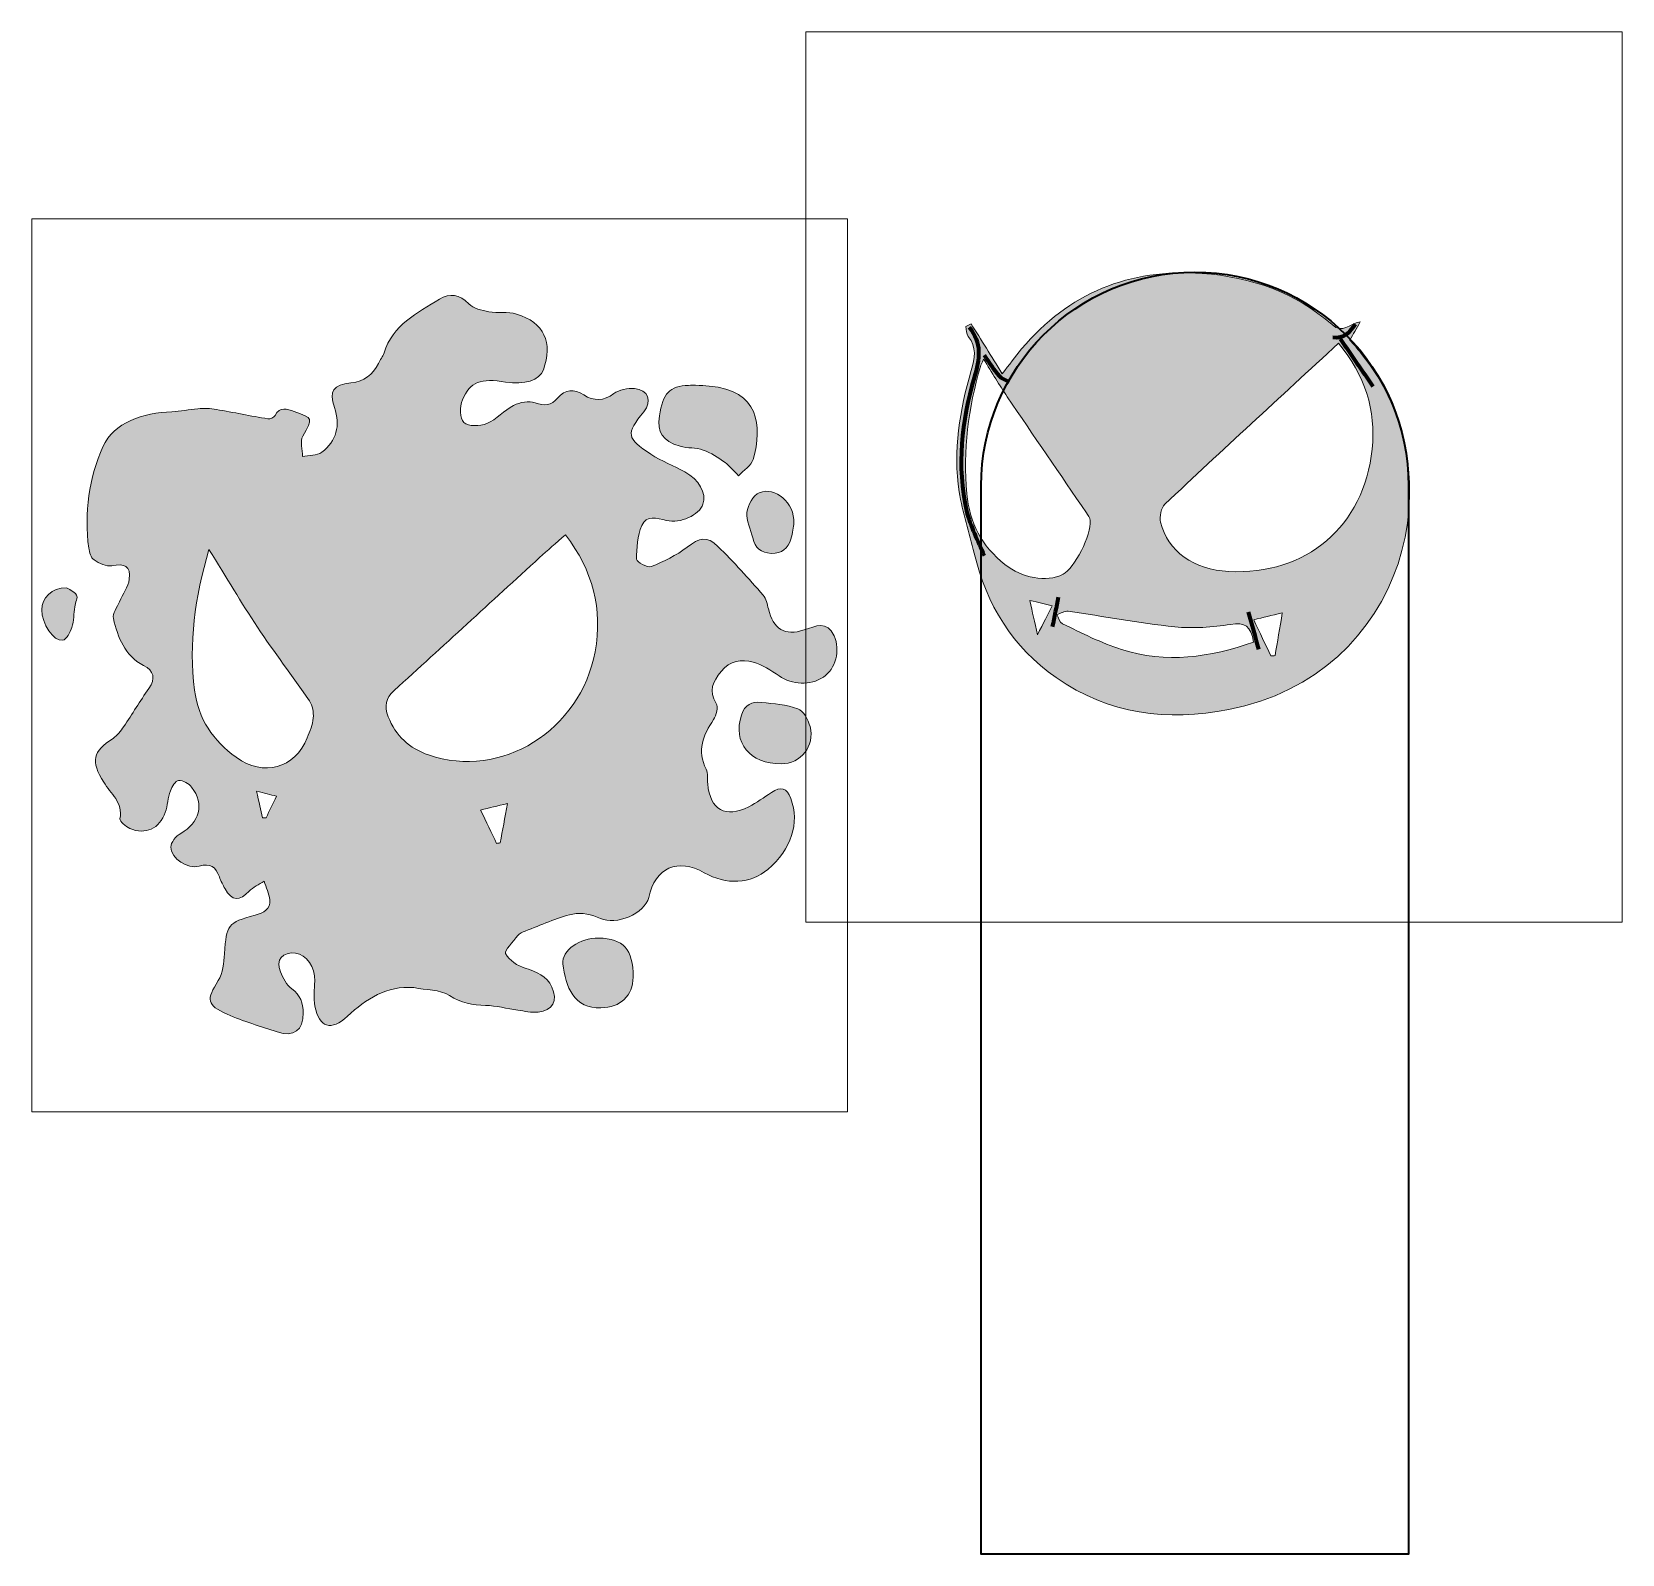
# Model space of a CAD drawing. Header units: inches. Extents: x -3.94 to 3.5, y -6.25 to 0.88.
import ezdxf

# ---------------------------------------------------------------- set-up
doc = ezdxf.new("R2010")
doc.units = ezdxf.units.IN
doc.header["$MEASUREMENT"] = 0
doc.layers.add('Layer 1', color=7, linetype='Continuous')

msp = doc.modelspace()

# ---------------------------------------------------------------- hatches: boundary and pattern name
at = {"layer": 'Layer 1', "true_color": 0xffffff}
h = msp.add_hatch(color=7, dxfattribs=at)
edge = h.paths.add_edge_path()
edge.add_spline(control_points=[(0.4533, -0.4913), (0.5006, -0.567), (0.5479, -0.6427), (0.5993, -0.7251), (0.6314, -0.6838), (0.6593, -0.6455), (0.6897, -0.6094), (0.9108, -0.3465), (1.1924, -0.2323), (1.5353, -0.256), (1.7646, -0.2719), (1.9696, -0.3454), (2.1421, -0.4953), (2.1946, -0.5409), (2.2187, -0.4903), (2.2739, -0.4826), (2.2549, -0.5164), (2.2423, -0.5389), (2.2262, -0.5675), (2.2413, -0.5853), (2.2605, -0.6073), (2.2789, -0.6299), (2.7365, -1.1925), (2.487, -2.1366), (1.6588, -2.2969), (1.3717, -2.3525), (1.0978, -2.3199), (0.8513, -2.1477), (0.6463, -2.0045), (0.5255, -1.8058), (0.4679, -1.5653), (0.4449, -1.4693), (0.4135, -1.3748), (0.3979, -1.2776), (0.367, -1.0848), (0.4012, -0.8957), (0.4535, -0.7105), (0.4699, -0.6522), (0.4817, -0.6015), (0.4395, -0.5503), (0.4303, -0.5392), (0.4316, -0.5196), (0.428, -0.5039), (0.4365, -0.4997), (0.4449, -0.4955), (0.4533, -0.4913)], knot_values=[0, 0, 0, 0, 1, 1, 1, 2, 2, 2, 3, 3, 3, 4, 4, 4, 5, 5, 5, 6, 6, 6, 7, 7, 7, 8, 8, 8, 9, 9, 9, 10, 10, 10, 11, 11, 11, 12, 12, 12, 13, 13, 13, 14, 14, 14, 15, 15, 15, 15], degree=3, periodic=1)
edge = h.paths.add_edge_path()
edge.add_spline(control_points=[(2.1726, -0.5824), (1.8981, -0.8358), (1.6278, -1.0841), (1.3602, -1.3354), (1.3421, -1.3524), (1.334, -1.3945), (1.3402, -1.4203), (1.3723, -1.5554), (1.4966, -1.6426), (1.6587, -1.6508), (2.0218, -1.6692), (2.2929, -1.4399), (2.3298, -1.0778), (2.3484, -0.8957), (2.2971, -0.7324), (2.1726, -0.5824)], knot_values=[0, 0, 0, 0, 1, 1, 1, 2, 2, 2, 3, 3, 3, 4, 4, 4, 5, 5, 5, 5], degree=3, periodic=1)
edge = h.paths.add_edge_path()
edge.add_spline(control_points=[(0.5112, -0.6565), (0.5032, -0.676), (0.4993, -0.6834), (0.4971, -0.6912), (0.4403, -0.8859), (0.4151, -1.0843), (0.4335, -1.2867), (0.4457, -1.4213), (0.5027, -1.5328), (0.6117, -1.6181), (0.6923, -1.6812), (0.8035, -1.7039), (0.8838, -1.664), (0.9365, -1.6377), (1.0174, -1.4791), (1.0104, -1.4121), (1.0091, -1.3997), (1.0004, -1.3873), (0.9929, -1.3764), (0.8696, -1.1953), (0.7455, -1.0148), (0.6227, -0.8334), (0.5858, -0.7789), (0.5523, -0.7219), (0.5112, -0.6565)], knot_values=[0, 0, 0, 0, 1, 1, 1, 2, 2, 2, 3, 3, 3, 4, 4, 4, 5, 5, 5, 6, 6, 6, 7, 7, 7, 8, 8, 8, 8], degree=3, periodic=1)
edge = h.paths.add_edge_path()
edge.add_spline(control_points=[(1.7743, -1.9809), (1.7636, -1.9047), (1.7334, -1.8879), (1.6678, -1.8983), (1.5819, -1.912), (1.4921, -1.9186), (1.406, -1.9095), (1.239, -1.8919), (1.0735, -1.8606), (0.907, -1.8371), (0.8907, -1.8348), (0.8723, -1.8472), (0.8549, -1.8528), (0.8632, -1.8674), (0.8679, -1.8896), (0.8804, -1.8955), (0.9717, -1.9381), (1.0618, -1.9861), (1.1574, -2.0161), (1.3654, -2.0816), (1.5706, -2.0541), (1.7743, -1.9809)], knot_values=[0, 0, 0, 0, 1, 1, 1, 2, 2, 2, 3, 3, 3, 4, 4, 4, 5, 5, 5, 6, 6, 6, 7, 7, 7, 7], degree=3, periodic=1)
edge = h.paths.add_edge_path()
edge.add_spline(control_points=[(1.8563, -2.0463), (1.8629, -2.0458), (1.8695, -2.0452), (1.876, -2.0447), (1.8867, -1.9807), (1.8975, -1.9167), (1.9096, -1.8443), (1.8581, -1.8567), (1.8208, -1.8657), (1.7757, -1.8765), (1.8045, -1.9371), (1.8304, -1.9917), (1.8563, -2.0463)], knot_values=[0, 0, 0, 0, 1, 1, 1, 2, 2, 2, 3, 3, 3, 4, 4, 4, 4], degree=3, periodic=1)
edge = h.paths.add_edge_path()
edge.add_spline(control_points=[(0.7283, -1.7865), (0.7406, -1.8426), (0.7499, -1.8851), (0.7635, -1.9474), (0.7928, -1.8907), (0.812, -1.8533), (0.8334, -1.8119), (0.7981, -1.8034), (0.7698, -1.7965), (0.7283, -1.7865)], knot_values=[0, 0, 0, 0, 1, 1, 1, 2, 2, 2, 3, 3, 3, 3], degree=3, periodic=1)
h = msp.add_hatch(color=7, dxfattribs=at)
edge = h.paths.add_edge_path()
edge.add_spline(control_points=[(-2.1536, -3.5984), (-2.2829, -3.5884), (-2.3773, -3.6515), (-2.465, -3.7325), (-2.5413, -3.803), (-2.5974, -3.7865), (-2.6172, -3.6846), (-2.6246, -3.6469), (-2.6186, -3.6066), (-2.6179, -3.5674), (-2.6166, -3.5012), (-2.6555, -3.4443), (-2.7077, -3.4371), (-2.768, -3.4289), (-2.8018, -3.4687), (-2.7782, -3.5249), (-2.766, -3.5538), (-2.7494, -3.5862), (-2.7251, -3.6037), (-2.6837, -3.6336), (-2.6728, -3.6715), (-2.6721, -3.7171), (-2.6709, -3.7979), (-2.7165, -3.8314), (-2.7934, -3.8054), (-2.8718, -3.779), (-2.9523, -3.7568), (-3.0274, -3.723), (-3.1255, -3.6788), (-3.1253, -3.6546), (-3.0696, -3.5656), (-3.048, -3.531), (-3.0438, -3.4827), (-3.0406, -3.4399), (-3.0302, -3.3024), (-3.0275, -3.2955), (-2.897, -3.2587), (-2.8581, -3.2477), (-2.8236, -3.2335), (-2.8282, -3.1871), (-2.8312, -3.1575), (-2.846, -3.129), (-2.8554, -3.1), (-2.879, -3.1156), (-2.9069, -3.1273), (-2.9253, -3.1477), (-2.9686, -3.1955), (-3.0065, -3.1937), (-3.0374, -3.1365), (-3.0473, -3.1182), (-3.0571, -3.0996), (-3.0641, -3.08), (-3.0807, -3.0335), (-3.1067, -3.0148), (-3.1593, -3.0299), (-3.2133, -3.0454), (-3.2899, -2.9944), (-3.2915, -2.9404), (-3.2922, -2.9191), (-3.2665, -2.8887), (-3.2449, -2.8765), (-3.1565, -2.8269), (-3.1325, -2.7404), (-3.1939, -2.6602), (-3.2071, -2.6431), (-3.235, -2.6278), (-3.2552, -2.6288), (-3.2691, -2.6295), (-3.2864, -2.6582), (-3.2933, -2.6775), (-3.3048, -2.7099), (-3.3064, -2.7457), (-3.3174, -2.7783), (-3.3427, -2.8537), (-3.4114, -2.8851), (-3.4829, -2.8532), (-3.5022, -2.8446), (-3.5318, -2.8202), (-3.5294, -2.8085), (-3.5141, -2.7315), (-3.5729, -2.6899), (-3.6054, -2.6371), (-3.6667, -2.5374), (-3.6581, -2.4939), (-3.5617, -2.4318), (-3.5415, -2.4188), (-3.5255, -2.3972), (-3.5116, -2.3768), (-3.4717, -2.3182), (-3.4358, -2.2569), (-3.3948, -2.1991), (-3.3609, -2.1515), (-3.371, -2.115), (-3.4186, -2.0907), (-3.5093, -2.0444), (-3.538, -1.9586), (-3.5602, -1.871), (-3.5659, -1.8485), (-3.5429, -1.8182), (-3.5316, -1.7921), (-3.5164, -1.7568), (-3.4908, -1.7235), (-3.4858, -1.6871), (-3.4774, -1.6266), (-3.5079, -1.6117), (-3.5679, -1.6238), (-3.5932, -1.6288), (-3.6268, -1.6121), (-3.6508, -1.5963), (-3.6651, -1.5868), (-3.6729, -1.5607), (-3.6755, -1.5409), (-3.6971, -1.3771), (-3.674, -1.2109), (-3.6094, -1.0674), (-3.5577, -0.9523), (-3.4213, -0.9079), (-3.2869, -0.9034), (-3.2462, -0.902), (-3.2059, -0.8918), (-3.1652, -0.889), (-3.1364, -0.887), (-3.1067, -0.8877), (-3.0783, -0.8925), (-2.9976, -0.9061), (-2.9175, -0.9231), (-2.8368, -0.9365), (-2.8265, -0.9382), (-2.8083, -0.9298), (-2.8037, -0.9209), (-2.7806, -0.8765), (-2.7488, -0.8904), (-2.7147, -0.9024), (-2.6234, -0.9344), (-2.6266, -0.9321), (-2.6741, -1.0176), (-2.6877, -1.042), (-2.6757, -1.0806), (-2.6754, -1.1127), (-2.645, -1.1066), (-2.608, -1.1095), (-2.5855, -1.0928), (-2.5147, -1.0401), (-2.4975, -0.9688), (-2.5261, -0.8832), (-2.5516, -0.8069), (-2.5315, -0.7759), (-2.449, -0.7678), (-2.3858, -0.7616), (-2.3472, -0.7299), (-2.3201, -0.677), (-2.3117, -0.6605), (-2.2992, -0.6455), (-2.2938, -0.6282), (-2.2531, -0.4968), (-2.1388, -0.4409), (-2.0344, -0.3763), (-1.9865, -0.3466), (-1.941, -0.3545), (-1.8972, -0.3979), (-1.8751, -0.4199), (-1.8362, -0.4291), (-1.8033, -0.4351), (-1.7609, -0.4429), (-1.7144, -0.4334), (-1.6741, -0.4458), (-1.5451, -0.4855), (-1.5019, -0.5803), (-1.5482, -0.7071), (-1.5661, -0.756), (-1.6372, -0.7789), (-1.7248, -0.7641), (-1.8387, -0.7449), (-1.8924, -0.763), (-1.9271, -0.8478), (-1.9398, -0.8786), (-1.9395, -0.9353), (-1.9202, -0.9531), (-1.8993, -0.9724), (-1.8443, -0.9717), (-1.813, -0.9586), (-1.7674, -0.9395), (-1.7323, -0.8962), (-1.6875, -0.8736), (-1.6585, -0.8589), (-1.6155, -0.8504), (-1.587, -0.8611), (-1.5424, -0.8777), (-1.5105, -0.8735), (-1.4821, -0.8395), (-1.4449, -0.795), (-1.4046, -0.7967), (-1.3593, -0.8246), (-1.3111, -0.8543), (-1.267, -0.8536), (-1.2183, -0.8179), (-1.1934, -0.7996), (-1.1537, -0.7919), (-1.1219, -0.7944), (-1.0578, -0.7993), (-1.0383, -0.8541), (-1.0782, -0.9034), (-1.1621, -1.0073), (-1.1605, -1.0266), (-1.0453, -1.1019), (-0.9953, -1.1345), (-0.9384, -1.1565), (-0.8855, -1.1849), (-0.8194, -1.2203), (-0.7842, -1.285), (-0.8016, -1.3359), (-0.8187, -1.3864), (-0.9066, -1.4279), (-0.9722, -1.4119), (-1.0169, -1.401), (-1.0669, -1.3851), (-1.0878, -1.4362), (-1.1076, -1.4844), (-1.112, -1.5409), (-1.112, -1.5938), (-1.112, -1.6061), (-1.0606, -1.6344), (-1.0436, -1.6278), (-0.9848, -1.6048), (-0.9261, -1.5756), (-0.8759, -1.5375), (-0.817, -1.4928), (-0.7839, -1.4823), (-0.7313, -1.5337), (-0.657, -1.6061), (-0.5879, -1.6839), (-0.5192, -1.7618), (-0.5051, -1.7778), (-0.5005, -1.8035), (-0.4952, -1.8257), (-0.4725, -1.9199), (-0.4197, -1.9542), (-0.3276, -1.9245), (-0.2728, -1.9068), (-0.221, -1.8777), (-0.1876, -1.9521), (-0.1573, -2.0198), (-0.1809, -2.1077), (-0.2377, -2.1452), (-0.3002, -2.1864), (-0.3829, -2.1816), (-0.4453, -2.1389), (-0.483, -2.1132), (-0.5237, -2.0877), (-0.5669, -2.0753), (-0.6217, -2.0596), (-0.6742, -2.0671), (-0.7163, -2.119), (-0.7552, -2.167), (-0.776, -2.2084), (-0.7393, -2.2683), (-0.729, -2.2851), (-0.7382, -2.3236), (-0.7515, -2.3433), (-0.801, -2.4167), (-0.83, -2.4893), (-0.786, -2.5766), (-0.7763, -2.5956), (-0.7809, -2.6219), (-0.779, -2.6449), (-0.769, -2.7658), (-0.6952, -2.8075), (-0.5868, -2.7515), (-0.55, -2.7325), (-0.5153, -2.7088), (-0.4812, -2.685), (-0.4374, -2.6543), (-0.4089, -2.6645), (-0.3906, -2.7131), (-0.3478, -2.8273), (-0.3876, -2.9514), (-0.4974, -3.0451), (-0.5768, -3.1129), (-0.6935, -3.1191), (-0.7951, -3.0609), (-0.919, -2.99), (-1.0253, -3.0369), (-1.0551, -3.1758), (-1.0715, -3.2525), (-1.2096, -3.3082), (-1.2808, -3.2748), (-1.3196, -3.2566), (-1.3708, -3.2449), (-1.411, -3.2541), (-1.487, -3.2714), (-1.5593, -3.3055), (-1.6328, -3.3335), (-1.6455, -3.3383), (-1.6597, -3.3449), (-1.6678, -3.3551), (-1.6899, -3.3827), (-1.7323, -3.4252), (-1.7247, -3.4392), (-1.708, -3.4701), (-1.6686, -3.4968), (-1.633, -3.5078), (-1.5796, -3.5243), (-1.533, -3.542), (-1.5082, -3.596), (-1.4796, -3.6581), (-1.5048, -3.7076), (-1.5729, -3.7132), (-1.6042, -3.7158), (-1.6366, -3.7083), (-1.6682, -3.7038), (-1.7184, -3.6966), (-1.7683, -3.6829), (-1.8186, -3.6817), (-1.88, -3.6803), (-1.9324, -3.6699), (-1.9875, -3.6353), (-2.0328, -3.6069), (-2.0975, -3.6095), (-2.1536, -3.5984)], knot_values=[0, 0, 0, 0, 1, 1, 1, 2, 2, 2, 3, 3, 3, 4, 4, 4, 5, 5, 5, 6, 6, 6, 7, 7, 7, 8, 8, 8, 9, 9, 9, 10, 10, 10, 11, 11, 11, 12, 12, 12, 13, 13, 13, 14, 14, 14, 15, 15, 15, 16, 16, 16, 17, 17, 17, 18, 18, 18, 19, 19, 19, 20, 20, 20, 21, 21, 21, 22, 22, 22, 23, 23, 23, 24, 24, 24, 25, 25, 25, 26, 26, 26, 27, 27, 27, 28, 28, 28, 29, 29, 29, 30, 30, 30, 31, 31, 31, 32, 32, 32, 33, 33, 33, 34, 34, 34, 35, 35, 35, 36, 36, 36, 37, 37, 37, 38, 38, 38, 39, 39, 39, 40, 40, 40, 41, 41, 41, 42, 42, 42, 43, 43, 43, 44, 44, 44, 45, 45, 45, 46, 46, 46, 47, 47, 47, 48, 48, 48, 49, 49, 49, 50, 50, 50, 51, 51, 51, 52, 52, 52, 53, 53, 53, 54, 54, 54, 55, 55, 55, 56, 56, 56, 57, 57, 57, 58, 58, 58, 59, 59, 59, 60, 60, 60, 61, 61, 61, 62, 62, 62, 63, 63, 63, 64, 64, 64, 65, 65, 65, 66, 66, 66, 67, 67, 67, 68, 68, 68, 69, 69, 69, 70, 70, 70, 71, 71, 71, 72, 72, 72, 73, 73, 73, 74, 74, 74, 75, 75, 75, 76, 76, 76, 77, 77, 77, 78, 78, 78, 79, 79, 79, 80, 80, 80, 81, 81, 81, 82, 82, 82, 83, 83, 83, 84, 84, 84, 85, 85, 85, 86, 86, 86, 87, 87, 87, 88, 88, 88, 89, 89, 89, 90, 90, 90, 91, 91, 91, 92, 92, 92, 93, 93, 93, 94, 94, 94, 95, 95, 95, 96, 96, 96, 97, 97, 97, 98, 98, 98, 99, 99, 99, 100, 100, 100, 101, 101, 101, 102, 102, 102, 103, 103, 103, 104, 104, 104, 105, 105, 105, 106, 106, 106, 106], degree=3, periodic=1)
edge = h.paths.add_edge_path()
edge.add_spline(control_points=[(-1.4449, -1.4785), (-1.4901, -1.5185), (-1.5285, -1.5515), (-1.5658, -1.5856), (-1.7927, -1.793), (-2.0188, -2.0013), (-2.2466, -2.2076), (-2.2873, -2.2445), (-2.2929, -2.2808), (-2.274, -2.3303), (-2.2393, -2.4214), (-2.1752, -2.4785), (-2.0849, -2.5096), (-1.7461, -2.6262), (-1.3745, -2.3951), (-1.3062, -2.0269), (-1.269, -1.8262), (-1.3164, -1.6483), (-1.4449, -1.4785)], knot_values=[0, 0, 0, 0, 1, 1, 1, 2, 2, 2, 3, 3, 3, 4, 4, 4, 5, 5, 5, 6, 6, 6, 6], degree=3, periodic=1)
edge = h.paths.add_edge_path()
edge.add_spline(control_points=[(-3.113, -1.5472), (-3.1781, -1.7749), (-3.2093, -1.987), (-3.1806, -2.2062), (-3.1628, -2.3415), (-3.093, -2.4421), (-2.9855, -2.5205), (-2.8581, -2.6134), (-2.7117, -2.5735), (-2.6529, -2.4288), (-2.6407, -2.399), (-2.6274, -2.3679), (-2.6248, -2.3365), (-2.6227, -2.3103), (-2.6284, -2.2781), (-2.6429, -2.2568), (-2.7222, -2.1402), (-2.8081, -2.0281), (-2.8862, -1.9109), (-2.9618, -1.7976), (-3.0307, -1.6798), (-3.113, -1.5472)], knot_values=[0, 0, 0, 0, 1, 1, 1, 2, 2, 2, 3, 3, 3, 4, 4, 4, 5, 5, 5, 6, 6, 6, 7, 7, 7, 7], degree=3, periodic=1)
edge = h.paths.add_edge_path()
edge.add_spline(control_points=[(-1.8422, -2.7674), (-1.8149, -2.8241), (-1.7909, -2.8738), (-1.767, -2.9235), (-1.7613, -2.9228), (-1.7557, -2.9221), (-1.75, -2.9214), (-1.7394, -2.8634), (-1.7289, -2.8054), (-1.7163, -2.7363), (-1.7645, -2.7482), (-1.7988, -2.7567), (-1.8422, -2.7674)], knot_values=[0, 0, 0, 0, 1, 1, 1, 2, 2, 2, 3, 3, 3, 4, 4, 4, 4], degree=3, periodic=1)
edge = h.paths.add_edge_path()
edge.add_spline(control_points=[(-2.8909, -2.6789), (-2.879, -2.7302), (-2.8705, -2.7671), (-2.862, -2.8039), (-2.8565, -2.8036), (-2.851, -2.8033), (-2.8455, -2.803), (-2.8299, -2.7709), (-2.8144, -2.7388), (-2.7968, -2.7026), (-2.8284, -2.6946), (-2.8523, -2.6886), (-2.8909, -2.6789)], knot_values=[0, 0, 0, 0, 1, 1, 1, 2, 2, 2, 3, 3, 3, 4, 4, 4, 4], degree=3, periodic=1)
h = msp.add_hatch(color=7, dxfattribs=at)
edge = h.paths.add_edge_path()
edge.add_spline(control_points=[(-0.8198, -0.7796), (-0.8134, -0.7801), (-0.7926, -0.7815), (-0.7719, -0.7833), (-0.5396, -0.8026), (-0.5223, -0.9685), (-0.5663, -1.1259), (-0.5746, -1.1556), (-0.6119, -1.1772), (-0.6358, -1.2025), (-0.6564, -1.1816), (-0.6748, -1.1576), (-0.6982, -1.1407), (-0.73, -1.1179), (-0.7638, -1.0955), (-0.8002, -1.0824), (-0.8341, -1.0702), (-0.8738, -1.0748), (-0.9087, -1.0644), (-0.9922, -1.0395), (-1.0168, -1.0001), (-1.0049, -0.9223), (-0.9886, -0.8165), (-0.9572, -0.7835), (-0.8689, -0.7797), (-0.8573, -0.7792), (-0.8458, -0.7796), (-0.8198, -0.7796)], knot_values=[0, 0, 0, 0, 1, 1, 1, 2, 2, 2, 3, 3, 3, 4, 4, 4, 5, 5, 5, 6, 6, 6, 7, 7, 7, 8, 8, 8, 9, 9, 9, 9], degree=3, periodic=1)
h = msp.add_hatch(color=7, dxfattribs=at)
edge = h.paths.add_edge_path()
edge.add_spline(control_points=[(-0.3754, -1.4245), (-0.3783, -1.4404), (-0.3805, -1.4707), (-0.3897, -1.4988), (-0.4037, -1.5416), (-0.4318, -1.5684), (-0.4817, -1.5659), (-0.5297, -1.5635), (-0.5583, -1.5419), (-0.5683, -1.4938), (-0.5768, -1.4535), (-0.5999, -1.4126), (-0.5956, -1.3742), (-0.5918, -1.3408), (-0.5658, -1.2937), (-0.5376, -1.2822), (-0.4632, -1.2518), (-0.3727, -1.3288), (-0.3754, -1.4245)], knot_values=[0, 0, 0, 0, 1, 1, 1, 2, 2, 2, 3, 3, 3, 4, 4, 4, 5, 5, 5, 6, 6, 6, 6], degree=3, periodic=1)
h = msp.add_hatch(color=7, dxfattribs=at)
edge = h.paths.add_edge_path()
edge.add_spline(control_points=[(-3.7801, -1.7268), (-3.7707, -1.7331), (-3.7452, -1.7426), (-3.7326, -1.7611), (-3.7251, -1.7722), (-3.7383, -1.797), (-3.741, -1.8158), (-3.7456, -1.8481), (-3.7449, -1.8819), (-3.7547, -1.9124), (-3.7622, -1.9355), (-3.78, -1.9696), (-3.7976, -1.9725), (-3.8405, -1.9795), (-3.8952, -1.8942), (-3.8952, -1.8308), (-3.8952, -1.7748), (-3.8496, -1.7274), (-3.7801, -1.7268)], knot_values=[0, 0, 0, 0, 1, 1, 1, 2, 2, 2, 3, 3, 3, 4, 4, 4, 5, 5, 5, 6, 6, 6, 6], degree=3, periodic=1)
h = msp.add_hatch(color=7, dxfattribs=at)
edge = h.paths.add_edge_path()
edge.add_spline(control_points=[(-0.4351, -2.5511), (-0.5828, -2.5518), (-0.6636, -2.451), (-0.6215, -2.3236), (-0.605, -2.2737), (-0.574, -2.2577), (-0.5276, -2.2636), (-0.4703, -2.2708), (-0.4105, -2.2734), (-0.3577, -2.2934), (-0.3312, -2.3034), (-0.3081, -2.3452), (-0.3, -2.3769), (-0.2765, -2.4682), (-0.3438, -2.5507), (-0.4351, -2.5511)], knot_values=[0, 0, 0, 0, 1, 1, 1, 2, 2, 2, 3, 3, 3, 4, 4, 4, 5, 5, 5, 5], degree=3, periodic=1)
h = msp.add_hatch(color=7, dxfattribs=at)
edge = h.paths.add_edge_path()
edge.add_spline(control_points=[(-1.2791, -3.6922), (-1.403, -3.6998), (-1.4456, -3.593), (-1.4565, -3.4873), (-1.4631, -3.4233), (-1.3771, -3.3648), (-1.2898, -3.3662), (-1.1732, -3.368), (-1.1277, -3.4194), (-1.1282, -3.5489), (-1.1285, -3.6362), (-1.1876, -3.6924), (-1.2791, -3.6922)], knot_values=[0, 0, 0, 0, 1, 1, 1, 2, 2, 2, 3, 3, 3, 4, 4, 4, 4], degree=3, periodic=1)

# ---------------------------------------------------------------- linework, layer by layer
at = {"layer": 'Layer 1', "lineweight": 0}
for points, knots in [([(-0.3194, -3.2917), (-0.3194, -1.9028), (-0.3194, -0.5139), (-0.3194, 0.875), (0.9537, 0.875), (2.2268, 0.875), (3.5, 0.875), (3.5, -0.5139), (3.5, -1.9028), (3.5, -3.2917), (2.2268, -3.2917), (0.9537, -3.2917), (-0.3194, -3.2917)], [0, 0, 0, 0, 1, 1, 1, 2, 2, 2, 3, 3, 3, 4, 4, 4, 4]), ([(-0.125, -4.1793), (-1.3963, -4.1793), (-2.6689, -4.1793), (-3.9419, -4.1793), (-3.9419, -2.7866), (-3.9419, -1.394), (-3.9419, 0), (-2.6706, 0), (-1.3989, 0), (-0.125, 0), (-0.125, -1.3922), (-0.125, -2.7857), (-0.125, -4.1793)], [0, 0, 0, 0, 1, 1, 1, 2, 2, 2, 3, 3, 3, 4, 4, 4, 4]), ([(0.4533, -0.4913), (0.4449, -0.4955), (0.4365, -0.4997), (0.428, -0.5039), (0.4316, -0.5196), (0.4303, -0.5392), (0.4395, -0.5503), (0.4817, -0.6015), (0.4699, -0.6522), (0.4535, -0.7105), (0.4012, -0.8957), (0.367, -1.0848), (0.3979, -1.2776), (0.4135, -1.3748), (0.4449, -1.4693), (0.4679, -1.5653), (0.5255, -1.8058), (0.6463, -2.0045), (0.8513, -2.1477), (1.0978, -2.3199), (1.3717, -2.3525), (1.6588, -2.2969), (2.487, -2.1366), (2.7365, -1.1925), (2.2789, -0.6299), (2.2605, -0.6073), (2.2413, -0.5853), (2.2262, -0.5675), (2.2423, -0.5389), (2.2549, -0.5164), (2.2739, -0.4826), (2.2187, -0.4903), (2.1946, -0.5409), (2.1421, -0.4953), (1.9696, -0.3454), (1.7646, -0.2719), (1.5353, -0.256), (1.1924, -0.2323), (0.9108, -0.3465), (0.6897, -0.6094), (0.6593, -0.6455), (0.6314, -0.6838), (0.5993, -0.7251), (0.5479, -0.6427), (0.5006, -0.567), (0.4533, -0.4913)], [0, 0, 0, 0, 1, 1, 1, 2, 2, 2, 3, 3, 3, 4, 4, 4, 5, 5, 5, 6, 6, 6, 7, 7, 7, 8, 8, 8, 9, 9, 9, 10, 10, 10, 11, 11, 11, 12, 12, 12, 13, 13, 13, 14, 14, 14, 15, 15, 15, 15]), ([(0.4533, -0.4913), (0.5006, -0.567), (0.5479, -0.6427), (0.5993, -0.7251), (0.6314, -0.6838), (0.6593, -0.6455), (0.6897, -0.6094), (0.9108, -0.3465), (1.1924, -0.2323), (1.5353, -0.256), (1.7646, -0.2719), (1.9696, -0.3454), (2.1421, -0.4953), (2.1946, -0.5409), (2.2187, -0.4903), (2.2739, -0.4826), (2.2549, -0.5164), (2.2423, -0.5389), (2.2262, -0.5675), (2.2413, -0.5853), (2.2605, -0.6073), (2.2789, -0.6299), (2.7365, -1.1925), (2.487, -2.1366), (1.6588, -2.2969), (1.3717, -2.3525), (1.0978, -2.3199), (0.8513, -2.1477), (0.6463, -2.0045), (0.5255, -1.8058), (0.4679, -1.5653), (0.4449, -1.4693), (0.4135, -1.3748), (0.3979, -1.2776), (0.367, -1.0848), (0.4012, -0.8957), (0.4535, -0.7105), (0.4699, -0.6522), (0.4817, -0.6015), (0.4395, -0.5503), (0.4303, -0.5392), (0.4316, -0.5196), (0.428, -0.5039), (0.4365, -0.4997), (0.4449, -0.4955), (0.4533, -0.4913)], [0, 0, 0, 0, 1, 1, 1, 2, 2, 2, 3, 3, 3, 4, 4, 4, 5, 5, 5, 6, 6, 6, 7, 7, 7, 8, 8, 8, 9, 9, 9, 10, 10, 10, 11, 11, 11, 12, 12, 12, 13, 13, 13, 14, 14, 14, 15, 15, 15, 15]), ([(-2.1536, -3.5984), (-2.0975, -3.6095), (-2.0328, -3.6069), (-1.9875, -3.6353), (-1.9324, -3.6699), (-1.88, -3.6803), (-1.8186, -3.6817), (-1.7683, -3.6829), (-1.7184, -3.6966), (-1.6682, -3.7038), (-1.6366, -3.7083), (-1.6042, -3.7158), (-1.5729, -3.7132), (-1.5048, -3.7076), (-1.4796, -3.6581), (-1.5082, -3.596), (-1.533, -3.542), (-1.5796, -3.5243), (-1.633, -3.5078), (-1.6686, -3.4968), (-1.708, -3.4701), (-1.7247, -3.4392), (-1.7323, -3.4252), (-1.6899, -3.3827), (-1.6678, -3.3551), (-1.6597, -3.3449), (-1.6455, -3.3383), (-1.6328, -3.3335), (-1.5593, -3.3055), (-1.487, -3.2714), (-1.411, -3.2541), (-1.3708, -3.2449), (-1.3196, -3.2566), (-1.2808, -3.2748), (-1.2096, -3.3082), (-1.0715, -3.2525), (-1.0551, -3.1758), (-1.0253, -3.0369), (-0.919, -2.99), (-0.7951, -3.0609), (-0.6935, -3.1191), (-0.5768, -3.1129), (-0.4974, -3.0451), (-0.3876, -2.9514), (-0.3478, -2.8273), (-0.3906, -2.7131), (-0.4089, -2.6645), (-0.4374, -2.6543), (-0.4812, -2.685), (-0.5153, -2.7088), (-0.55, -2.7325), (-0.5868, -2.7515), (-0.6952, -2.8075), (-0.769, -2.7658), (-0.779, -2.6449), (-0.7809, -2.6219), (-0.7763, -2.5956), (-0.786, -2.5766), (-0.83, -2.4893), (-0.801, -2.4167), (-0.7515, -2.3433), (-0.7382, -2.3236), (-0.729, -2.2851), (-0.7393, -2.2683), (-0.776, -2.2084), (-0.7552, -2.167), (-0.7163, -2.119), (-0.6742, -2.0671), (-0.6217, -2.0596), (-0.5669, -2.0753), (-0.5237, -2.0877), (-0.483, -2.1132), (-0.4453, -2.1389), (-0.3829, -2.1816), (-0.3002, -2.1864), (-0.2377, -2.1452), (-0.1809, -2.1077), (-0.1573, -2.0198), (-0.1876, -1.9521), (-0.221, -1.8777), (-0.2728, -1.9068), (-0.3276, -1.9245), (-0.4197, -1.9542), (-0.4725, -1.9199), (-0.4952, -1.8257), (-0.5005, -1.8035), (-0.5051, -1.7778), (-0.5192, -1.7618), (-0.5879, -1.6839), (-0.657, -1.6061), (-0.7313, -1.5337), (-0.7839, -1.4823), (-0.817, -1.4928), (-0.8759, -1.5375), (-0.9261, -1.5756), (-0.9848, -1.6048), (-1.0436, -1.6278), (-1.0606, -1.6344), (-1.112, -1.6061), (-1.112, -1.5938), (-1.112, -1.5409), (-1.1076, -1.4844), (-1.0878, -1.4362), (-1.0669, -1.3851), (-1.0169, -1.401), (-0.9722, -1.4119), (-0.9066, -1.4279), (-0.8187, -1.3864), (-0.8016, -1.3359), (-0.7842, -1.285), (-0.8194, -1.2203), (-0.8855, -1.1849), (-0.9384, -1.1565), (-0.9953, -1.1345), (-1.0453, -1.1019), (-1.1605, -1.0266), (-1.1621, -1.0073), (-1.0782, -0.9034), (-1.0383, -0.8541), (-1.0578, -0.7993), (-1.1219, -0.7944), (-1.1537, -0.7919), (-1.1934, -0.7996), (-1.2183, -0.8179), (-1.267, -0.8536), (-1.3111, -0.8543), (-1.3593, -0.8246), (-1.4046, -0.7967), (-1.4449, -0.795), (-1.4821, -0.8395), (-1.5105, -0.8735), (-1.5424, -0.8777), (-1.587, -0.8611), (-1.6155, -0.8504), (-1.6585, -0.8589), (-1.6875, -0.8736), (-1.7323, -0.8962), (-1.7674, -0.9395), (-1.813, -0.9586), (-1.8443, -0.9717), (-1.8993, -0.9724), (-1.9202, -0.9531), (-1.9395, -0.9353), (-1.9398, -0.8786), (-1.9271, -0.8478), (-1.8924, -0.763), (-1.8387, -0.7449), (-1.7248, -0.7641), (-1.6372, -0.7789), (-1.5661, -0.756), (-1.5482, -0.7071), (-1.5019, -0.5803), (-1.5451, -0.4855), (-1.6741, -0.4458), (-1.7144, -0.4334), (-1.7609, -0.4429), (-1.8033, -0.4351), (-1.8362, -0.4291), (-1.8751, -0.4199), (-1.8972, -0.3979), (-1.941, -0.3545), (-1.9865, -0.3466), (-2.0344, -0.3763), (-2.1388, -0.4409), (-2.2531, -0.4968), (-2.2938, -0.6282), (-2.2992, -0.6455), (-2.3117, -0.6605), (-2.3201, -0.677), (-2.3472, -0.7299), (-2.3858, -0.7616), (-2.449, -0.7678), (-2.5315, -0.7759), (-2.5516, -0.8069), (-2.5261, -0.8832), (-2.4975, -0.9688), (-2.5147, -1.0401), (-2.5855, -1.0928), (-2.608, -1.1095), (-2.645, -1.1066), (-2.6754, -1.1127), (-2.6757, -1.0806), (-2.6877, -1.042), (-2.6741, -1.0176), (-2.6266, -0.9321), (-2.6234, -0.9344), (-2.7147, -0.9024), (-2.7488, -0.8904), (-2.7806, -0.8765), (-2.8037, -0.9209), (-2.8083, -0.9298), (-2.8265, -0.9382), (-2.8368, -0.9365), (-2.9175, -0.9231), (-2.9976, -0.9061), (-3.0783, -0.8925), (-3.1067, -0.8877), (-3.1364, -0.887), (-3.1652, -0.889), (-3.2059, -0.8918), (-3.2462, -0.902), (-3.2869, -0.9034), (-3.4213, -0.9079), (-3.5577, -0.9523), (-3.6094, -1.0674), (-3.674, -1.2109), (-3.6971, -1.3771), (-3.6755, -1.5409), (-3.6729, -1.5607), (-3.6651, -1.5868), (-3.6508, -1.5963), (-3.6268, -1.6121), (-3.5932, -1.6288), (-3.5679, -1.6238), (-3.5079, -1.6117), (-3.4774, -1.6266), (-3.4858, -1.6871), (-3.4908, -1.7235), (-3.5164, -1.7568), (-3.5316, -1.7921), (-3.5429, -1.8182), (-3.5659, -1.8485), (-3.5602, -1.871), (-3.538, -1.9586), (-3.5093, -2.0444), (-3.4186, -2.0907), (-3.371, -2.115), (-3.3609, -2.1515), (-3.3948, -2.1991), (-3.4358, -2.2569), (-3.4717, -2.3182), (-3.5116, -2.3768), (-3.5255, -2.3972), (-3.5415, -2.4188), (-3.5617, -2.4318), (-3.6581, -2.4939), (-3.6667, -2.5374), (-3.6054, -2.6371), (-3.5729, -2.6899), (-3.5141, -2.7315), (-3.5294, -2.8085), (-3.5318, -2.8202), (-3.5022, -2.8446), (-3.4829, -2.8532), (-3.4114, -2.8851), (-3.3427, -2.8537), (-3.3174, -2.7783), (-3.3064, -2.7457), (-3.3048, -2.7099), (-3.2933, -2.6775), (-3.2864, -2.6582), (-3.2691, -2.6295), (-3.2552, -2.6288), (-3.235, -2.6278), (-3.2071, -2.6431), (-3.1939, -2.6602), (-3.1325, -2.7404), (-3.1565, -2.8269), (-3.2449, -2.8765), (-3.2665, -2.8887), (-3.2922, -2.9191), (-3.2915, -2.9404), (-3.2899, -2.9944), (-3.2133, -3.0454), (-3.1593, -3.0299), (-3.1067, -3.0148), (-3.0807, -3.0335), (-3.0641, -3.08), (-3.0571, -3.0996), (-3.0473, -3.1182), (-3.0374, -3.1365), (-3.0065, -3.1937), (-2.9686, -3.1955), (-2.9253, -3.1477), (-2.9069, -3.1273), (-2.879, -3.1156), (-2.8554, -3.1), (-2.846, -3.129), (-2.8312, -3.1575), (-2.8282, -3.1871), (-2.8236, -3.2335), (-2.8581, -3.2477), (-2.897, -3.2587), (-3.0275, -3.2955), (-3.0302, -3.3024), (-3.0406, -3.4399), (-3.0438, -3.4827), (-3.048, -3.531), (-3.0696, -3.5656), (-3.1253, -3.6546), (-3.1255, -3.6788), (-3.0274, -3.723), (-2.9523, -3.7568), (-2.8718, -3.779), (-2.7934, -3.8054), (-2.7165, -3.8314), (-2.6709, -3.7979), (-2.6721, -3.7171), (-2.6728, -3.6715), (-2.6837, -3.6336), (-2.7251, -3.6037), (-2.7494, -3.5862), (-2.766, -3.5538), (-2.7782, -3.5249), (-2.8018, -3.4687), (-2.768, -3.4289), (-2.7077, -3.4371), (-2.6555, -3.4443), (-2.6166, -3.5012), (-2.6179, -3.5674), (-2.6186, -3.6066), (-2.6246, -3.6469), (-2.6172, -3.6846), (-2.5974, -3.7865), (-2.5413, -3.803), (-2.465, -3.7325), (-2.3773, -3.6515), (-2.2829, -3.5884), (-2.1536, -3.5984)], [0, 0, 0, 0, 1, 1, 1, 2, 2, 2, 3, 3, 3, 4, 4, 4, 5, 5, 5, 6, 6, 6, 7, 7, 7, 8, 8, 8, 9, 9, 9, 10, 10, 10, 11, 11, 11, 12, 12, 12, 13, 13, 13, 14, 14, 14, 15, 15, 15, 16, 16, 16, 17, 17, 17, 18, 18, 18, 19, 19, 19, 20, 20, 20, 21, 21, 21, 22, 22, 22, 23, 23, 23, 24, 24, 24, 25, 25, 25, 26, 26, 26, 27, 27, 27, 28, 28, 28, 29, 29, 29, 30, 30, 30, 31, 31, 31, 32, 32, 32, 33, 33, 33, 34, 34, 34, 35, 35, 35, 36, 36, 36, 37, 37, 37, 38, 38, 38, 39, 39, 39, 40, 40, 40, 41, 41, 41, 42, 42, 42, 43, 43, 43, 44, 44, 44, 45, 45, 45, 46, 46, 46, 47, 47, 47, 48, 48, 48, 49, 49, 49, 50, 50, 50, 51, 51, 51, 52, 52, 52, 53, 53, 53, 54, 54, 54, 55, 55, 55, 56, 56, 56, 57, 57, 57, 58, 58, 58, 59, 59, 59, 60, 60, 60, 61, 61, 61, 62, 62, 62, 63, 63, 63, 64, 64, 64, 65, 65, 65, 66, 66, 66, 67, 67, 67, 68, 68, 68, 69, 69, 69, 70, 70, 70, 71, 71, 71, 72, 72, 72, 73, 73, 73, 74, 74, 74, 75, 75, 75, 76, 76, 76, 77, 77, 77, 78, 78, 78, 79, 79, 79, 80, 80, 80, 81, 81, 81, 82, 82, 82, 83, 83, 83, 84, 84, 84, 85, 85, 85, 86, 86, 86, 87, 87, 87, 88, 88, 88, 89, 89, 89, 90, 90, 90, 91, 91, 91, 92, 92, 92, 93, 93, 93, 94, 94, 94, 95, 95, 95, 96, 96, 96, 97, 97, 97, 98, 98, 98, 99, 99, 99, 100, 100, 100, 101, 101, 101, 102, 102, 102, 103, 103, 103, 104, 104, 104, 105, 105, 105, 106, 106, 106, 106]), ([(-2.1536, -3.5984), (-2.2829, -3.5884), (-2.3773, -3.6515), (-2.465, -3.7325), (-2.5413, -3.803), (-2.5974, -3.7865), (-2.6172, -3.6846), (-2.6246, -3.6469), (-2.6186, -3.6066), (-2.6179, -3.5674), (-2.6166, -3.5012), (-2.6555, -3.4443), (-2.7077, -3.4371), (-2.768, -3.4289), (-2.8018, -3.4687), (-2.7782, -3.5249), (-2.766, -3.5538), (-2.7494, -3.5862), (-2.7251, -3.6037), (-2.6837, -3.6336), (-2.6728, -3.6715), (-2.6721, -3.7171), (-2.6709, -3.7979), (-2.7165, -3.8314), (-2.7934, -3.8054), (-2.8718, -3.779), (-2.9523, -3.7568), (-3.0274, -3.723), (-3.1255, -3.6788), (-3.1253, -3.6546), (-3.0696, -3.5656), (-3.048, -3.531), (-3.0438, -3.4827), (-3.0406, -3.4399), (-3.0302, -3.3024), (-3.0275, -3.2955), (-2.897, -3.2587), (-2.8581, -3.2477), (-2.8236, -3.2335), (-2.8282, -3.1871), (-2.8312, -3.1575), (-2.846, -3.129), (-2.8554, -3.1), (-2.879, -3.1156), (-2.9069, -3.1273), (-2.9253, -3.1477), (-2.9686, -3.1955), (-3.0065, -3.1937), (-3.0374, -3.1365), (-3.0473, -3.1182), (-3.0571, -3.0996), (-3.0641, -3.08), (-3.0807, -3.0335), (-3.1067, -3.0148), (-3.1593, -3.0299), (-3.2133, -3.0454), (-3.2899, -2.9944), (-3.2915, -2.9404), (-3.2922, -2.9191), (-3.2665, -2.8887), (-3.2449, -2.8765), (-3.1565, -2.8269), (-3.1325, -2.7404), (-3.1939, -2.6602), (-3.2071, -2.6431), (-3.235, -2.6278), (-3.2552, -2.6288), (-3.2691, -2.6295), (-3.2864, -2.6582), (-3.2933, -2.6775), (-3.3048, -2.7099), (-3.3064, -2.7457), (-3.3174, -2.7783), (-3.3427, -2.8537), (-3.4114, -2.8851), (-3.4829, -2.8532), (-3.5022, -2.8446), (-3.5318, -2.8202), (-3.5294, -2.8085), (-3.5141, -2.7315), (-3.5729, -2.6899), (-3.6054, -2.6371), (-3.6667, -2.5374), (-3.6581, -2.4939), (-3.5617, -2.4318), (-3.5415, -2.4188), (-3.5255, -2.3972), (-3.5116, -2.3768), (-3.4717, -2.3182), (-3.4358, -2.2569), (-3.3948, -2.1991), (-3.3609, -2.1515), (-3.371, -2.115), (-3.4186, -2.0907), (-3.5093, -2.0444), (-3.538, -1.9586), (-3.5602, -1.871), (-3.5659, -1.8485), (-3.5429, -1.8182), (-3.5316, -1.7921), (-3.5164, -1.7568), (-3.4908, -1.7235), (-3.4858, -1.6871), (-3.4774, -1.6266), (-3.5079, -1.6117), (-3.5679, -1.6238), (-3.5932, -1.6288), (-3.6268, -1.6121), (-3.6508, -1.5963), (-3.6651, -1.5868), (-3.6729, -1.5607), (-3.6755, -1.5409), (-3.6971, -1.3771), (-3.674, -1.2109), (-3.6094, -1.0674), (-3.5577, -0.9523), (-3.4213, -0.9079), (-3.2869, -0.9034), (-3.2462, -0.902), (-3.2059, -0.8918), (-3.1652, -0.889), (-3.1364, -0.887), (-3.1067, -0.8877), (-3.0783, -0.8925), (-2.9976, -0.9061), (-2.9175, -0.9231), (-2.8368, -0.9365), (-2.8265, -0.9382), (-2.8083, -0.9298), (-2.8037, -0.9209), (-2.7806, -0.8765), (-2.7488, -0.8904), (-2.7147, -0.9024), (-2.6234, -0.9344), (-2.6266, -0.9321), (-2.6741, -1.0176), (-2.6877, -1.042), (-2.6757, -1.0806), (-2.6754, -1.1127), (-2.645, -1.1066), (-2.608, -1.1095), (-2.5855, -1.0928), (-2.5147, -1.0401), (-2.4975, -0.9688), (-2.5261, -0.8832), (-2.5516, -0.8069), (-2.5315, -0.7759), (-2.449, -0.7678), (-2.3858, -0.7616), (-2.3472, -0.7299), (-2.3201, -0.677), (-2.3117, -0.6605), (-2.2992, -0.6455), (-2.2938, -0.6282), (-2.2531, -0.4968), (-2.1388, -0.4409), (-2.0344, -0.3763), (-1.9865, -0.3466), (-1.941, -0.3545), (-1.8972, -0.3979), (-1.8751, -0.4199), (-1.8362, -0.4291), (-1.8033, -0.4351), (-1.7609, -0.4429), (-1.7144, -0.4334), (-1.6741, -0.4458), (-1.5451, -0.4855), (-1.5019, -0.5803), (-1.5482, -0.7071), (-1.5661, -0.756), (-1.6372, -0.7789), (-1.7248, -0.7641), (-1.8387, -0.7449), (-1.8924, -0.763), (-1.9271, -0.8478), (-1.9398, -0.8786), (-1.9395, -0.9353), (-1.9202, -0.9531), (-1.8993, -0.9724), (-1.8443, -0.9717), (-1.813, -0.9586), (-1.7674, -0.9395), (-1.7323, -0.8962), (-1.6875, -0.8736), (-1.6585, -0.8589), (-1.6155, -0.8504), (-1.587, -0.8611), (-1.5424, -0.8777), (-1.5105, -0.8735), (-1.4821, -0.8395), (-1.4449, -0.795), (-1.4046, -0.7967), (-1.3593, -0.8246), (-1.3111, -0.8543), (-1.267, -0.8536), (-1.2183, -0.8179), (-1.1934, -0.7996), (-1.1537, -0.7919), (-1.1219, -0.7944), (-1.0578, -0.7993), (-1.0383, -0.8541), (-1.0782, -0.9034), (-1.1621, -1.0073), (-1.1605, -1.0266), (-1.0453, -1.1019), (-0.9953, -1.1345), (-0.9384, -1.1565), (-0.8855, -1.1849), (-0.8194, -1.2203), (-0.7842, -1.285), (-0.8016, -1.3359), (-0.8187, -1.3864), (-0.9066, -1.4279), (-0.9722, -1.4119), (-1.0169, -1.401), (-1.0669, -1.3851), (-1.0878, -1.4362), (-1.1076, -1.4844), (-1.112, -1.5409), (-1.112, -1.5938), (-1.112, -1.6061), (-1.0606, -1.6344), (-1.0436, -1.6278), (-0.9848, -1.6048), (-0.9261, -1.5756), (-0.8759, -1.5375), (-0.817, -1.4928), (-0.7839, -1.4823), (-0.7313, -1.5337), (-0.657, -1.6061), (-0.5879, -1.6839), (-0.5192, -1.7618), (-0.5051, -1.7778), (-0.5005, -1.8035), (-0.4952, -1.8257), (-0.4725, -1.9199), (-0.4197, -1.9542), (-0.3276, -1.9245), (-0.2728, -1.9068), (-0.221, -1.8777), (-0.1876, -1.9521), (-0.1573, -2.0198), (-0.1809, -2.1077), (-0.2377, -2.1452), (-0.3002, -2.1864), (-0.3829, -2.1816), (-0.4453, -2.1389), (-0.483, -2.1132), (-0.5237, -2.0877), (-0.5669, -2.0753), (-0.6217, -2.0596), (-0.6742, -2.0671), (-0.7163, -2.119), (-0.7552, -2.167), (-0.776, -2.2084), (-0.7393, -2.2683), (-0.729, -2.2851), (-0.7382, -2.3236), (-0.7515, -2.3433), (-0.801, -2.4167), (-0.83, -2.4893), (-0.786, -2.5766), (-0.7763, -2.5956), (-0.7809, -2.6219), (-0.779, -2.6449), (-0.769, -2.7658), (-0.6952, -2.8075), (-0.5868, -2.7515), (-0.55, -2.7325), (-0.5153, -2.7088), (-0.4812, -2.685), (-0.4374, -2.6543), (-0.4089, -2.6645), (-0.3906, -2.7131), (-0.3478, -2.8273), (-0.3876, -2.9514), (-0.4974, -3.0451), (-0.5768, -3.1129), (-0.6935, -3.1191), (-0.7951, -3.0609), (-0.919, -2.99), (-1.0253, -3.0369), (-1.0551, -3.1758), (-1.0715, -3.2525), (-1.2096, -3.3082), (-1.2808, -3.2748), (-1.3196, -3.2566), (-1.3708, -3.2449), (-1.411, -3.2541), (-1.487, -3.2714), (-1.5593, -3.3055), (-1.6328, -3.3335), (-1.6455, -3.3383), (-1.6597, -3.3449), (-1.6678, -3.3551), (-1.6899, -3.3827), (-1.7323, -3.4252), (-1.7247, -3.4392), (-1.708, -3.4701), (-1.6686, -3.4968), (-1.633, -3.5078), (-1.5796, -3.5243), (-1.533, -3.542), (-1.5082, -3.596), (-1.4796, -3.6581), (-1.5048, -3.7076), (-1.5729, -3.7132), (-1.6042, -3.7158), (-1.6366, -3.7083), (-1.6682, -3.7038), (-1.7184, -3.6966), (-1.7683, -3.6829), (-1.8186, -3.6817), (-1.88, -3.6803), (-1.9324, -3.6699), (-1.9875, -3.6353), (-2.0328, -3.6069), (-2.0975, -3.6095), (-2.1536, -3.5984)], [0, 0, 0, 0, 1, 1, 1, 2, 2, 2, 3, 3, 3, 4, 4, 4, 5, 5, 5, 6, 6, 6, 7, 7, 7, 8, 8, 8, 9, 9, 9, 10, 10, 10, 11, 11, 11, 12, 12, 12, 13, 13, 13, 14, 14, 14, 15, 15, 15, 16, 16, 16, 17, 17, 17, 18, 18, 18, 19, 19, 19, 20, 20, 20, 21, 21, 21, 22, 22, 22, 23, 23, 23, 24, 24, 24, 25, 25, 25, 26, 26, 26, 27, 27, 27, 28, 28, 28, 29, 29, 29, 30, 30, 30, 31, 31, 31, 32, 32, 32, 33, 33, 33, 34, 34, 34, 35, 35, 35, 36, 36, 36, 37, 37, 37, 38, 38, 38, 39, 39, 39, 40, 40, 40, 41, 41, 41, 42, 42, 42, 43, 43, 43, 44, 44, 44, 45, 45, 45, 46, 46, 46, 47, 47, 47, 48, 48, 48, 49, 49, 49, 50, 50, 50, 51, 51, 51, 52, 52, 52, 53, 53, 53, 54, 54, 54, 55, 55, 55, 56, 56, 56, 57, 57, 57, 58, 58, 58, 59, 59, 59, 60, 60, 60, 61, 61, 61, 62, 62, 62, 63, 63, 63, 64, 64, 64, 65, 65, 65, 66, 66, 66, 67, 67, 67, 68, 68, 68, 69, 69, 69, 70, 70, 70, 71, 71, 71, 72, 72, 72, 73, 73, 73, 74, 74, 74, 75, 75, 75, 76, 76, 76, 77, 77, 77, 78, 78, 78, 79, 79, 79, 80, 80, 80, 81, 81, 81, 82, 82, 82, 83, 83, 83, 84, 84, 84, 85, 85, 85, 86, 86, 86, 87, 87, 87, 88, 88, 88, 89, 89, 89, 90, 90, 90, 91, 91, 91, 92, 92, 92, 93, 93, 93, 94, 94, 94, 95, 95, 95, 96, 96, 96, 97, 97, 97, 98, 98, 98, 99, 99, 99, 100, 100, 100, 101, 101, 101, 102, 102, 102, 103, 103, 103, 104, 104, 104, 105, 105, 105, 106, 106, 106, 106]), ([(2.1726, -0.5824), (1.8981, -0.8358), (1.6278, -1.0841), (1.3602, -1.3354), (1.3421, -1.3524), (1.334, -1.3945), (1.3402, -1.4203), (1.3723, -1.5554), (1.4966, -1.6426), (1.6587, -1.6508), (2.0218, -1.6692), (2.2929, -1.4399), (2.3298, -1.0778), (2.3484, -0.8957), (2.2971, -0.7324), (2.1726, -0.5824)], [0, 0, 0, 0, 1, 1, 1, 2, 2, 2, 3, 3, 3, 4, 4, 4, 5, 5, 5, 5]), ([(2.1726, -0.5824), (2.2971, -0.7324), (2.3484, -0.8957), (2.3298, -1.0778), (2.2929, -1.4399), (2.0218, -1.6692), (1.6587, -1.6508), (1.4966, -1.6426), (1.3723, -1.5554), (1.3402, -1.4203), (1.334, -1.3945), (1.3421, -1.3524), (1.3602, -1.3354), (1.6278, -1.0841), (1.8981, -0.8358), (2.1726, -0.5824)], [0, 0, 0, 0, 1, 1, 1, 2, 2, 2, 3, 3, 3, 4, 4, 4, 5, 5, 5, 5]), ([(0.5112, -0.6565), (0.5032, -0.676), (0.4993, -0.6834), (0.4971, -0.6912), (0.4403, -0.8859), (0.4151, -1.0843), (0.4335, -1.2867), (0.4457, -1.4213), (0.5027, -1.5328), (0.6117, -1.6181), (0.6923, -1.6812), (0.8035, -1.7039), (0.8838, -1.664), (0.9365, -1.6377), (1.0174, -1.4791), (1.0104, -1.4121), (1.0091, -1.3997), (1.0004, -1.3873), (0.9929, -1.3764), (0.8696, -1.1953), (0.7455, -1.0148), (0.6227, -0.8334), (0.5858, -0.7789), (0.5523, -0.7219), (0.5112, -0.6565)], [0, 0, 0, 0, 1, 1, 1, 2, 2, 2, 3, 3, 3, 4, 4, 4, 5, 5, 5, 6, 6, 6, 7, 7, 7, 8, 8, 8, 8]), ([(0.5112, -0.6565), (0.5523, -0.7219), (0.5858, -0.7789), (0.6227, -0.8334), (0.7455, -1.0148), (0.8696, -1.1953), (0.9929, -1.3764), (1.0004, -1.3873), (1.0091, -1.3997), (1.0104, -1.4121), (1.0174, -1.4791), (0.9365, -1.6377), (0.8838, -1.664), (0.8035, -1.7039), (0.6923, -1.6812), (0.6117, -1.6181), (0.5027, -1.5328), (0.4457, -1.4213), (0.4335, -1.2867), (0.4151, -1.0843), (0.4403, -0.8859), (0.4971, -0.6912), (0.4993, -0.6834), (0.5032, -0.676), (0.5112, -0.6565)], [0, 0, 0, 0, 1, 1, 1, 2, 2, 2, 3, 3, 3, 4, 4, 4, 5, 5, 5, 6, 6, 6, 7, 7, 7, 8, 8, 8, 8]), ([(-0.8198, -0.7796), (-0.8458, -0.7796), (-0.8573, -0.7792), (-0.8689, -0.7797), (-0.9572, -0.7835), (-0.9886, -0.8165), (-1.0049, -0.9223), (-1.0168, -1.0001), (-0.9922, -1.0395), (-0.9087, -1.0644), (-0.8738, -1.0748), (-0.8341, -1.0702), (-0.8002, -1.0824), (-0.7638, -1.0955), (-0.73, -1.1179), (-0.6982, -1.1407), (-0.6748, -1.1576), (-0.6564, -1.1816), (-0.6358, -1.2025), (-0.6119, -1.1772), (-0.5746, -1.1556), (-0.5663, -1.1259), (-0.5223, -0.9685), (-0.5396, -0.8026), (-0.7719, -0.7833), (-0.7926, -0.7815), (-0.8134, -0.7801), (-0.8198, -0.7796)], [0, 0, 0, 0, 1, 1, 1, 2, 2, 2, 3, 3, 3, 4, 4, 4, 5, 5, 5, 6, 6, 6, 7, 7, 7, 8, 8, 8, 9, 9, 9, 9]), ([(-0.8198, -0.7796), (-0.8134, -0.7801), (-0.7926, -0.7815), (-0.7719, -0.7833), (-0.5396, -0.8026), (-0.5223, -0.9685), (-0.5663, -1.1259), (-0.5746, -1.1556), (-0.6119, -1.1772), (-0.6358, -1.2025), (-0.6564, -1.1816), (-0.6748, -1.1576), (-0.6982, -1.1407), (-0.73, -1.1179), (-0.7638, -1.0955), (-0.8002, -1.0824), (-0.8341, -1.0702), (-0.8738, -1.0748), (-0.9087, -1.0644), (-0.9922, -1.0395), (-1.0168, -1.0001), (-1.0049, -0.9223), (-0.9886, -0.8165), (-0.9572, -0.7835), (-0.8689, -0.7797), (-0.8573, -0.7792), (-0.8458, -0.7796), (-0.8198, -0.7796)], [0, 0, 0, 0, 1, 1, 1, 2, 2, 2, 3, 3, 3, 4, 4, 4, 5, 5, 5, 6, 6, 6, 7, 7, 7, 8, 8, 8, 9, 9, 9, 9]), ([(-0.3754, -1.4245), (-0.3727, -1.3288), (-0.4632, -1.2518), (-0.5376, -1.2822), (-0.5658, -1.2937), (-0.5918, -1.3408), (-0.5956, -1.3742), (-0.5999, -1.4126), (-0.5768, -1.4535), (-0.5683, -1.4938), (-0.5583, -1.5419), (-0.5297, -1.5635), (-0.4817, -1.5659), (-0.4318, -1.5684), (-0.4037, -1.5416), (-0.3897, -1.4988), (-0.3805, -1.4707), (-0.3783, -1.4404), (-0.3754, -1.4245)], [0, 0, 0, 0, 1, 1, 1, 2, 2, 2, 3, 3, 3, 4, 4, 4, 5, 5, 5, 6, 6, 6, 6]), ([(-0.3754, -1.4245), (-0.3783, -1.4404), (-0.3805, -1.4707), (-0.3897, -1.4988), (-0.4037, -1.5416), (-0.4318, -1.5684), (-0.4817, -1.5659), (-0.5297, -1.5635), (-0.5583, -1.5419), (-0.5683, -1.4938), (-0.5768, -1.4535), (-0.5999, -1.4126), (-0.5956, -1.3742), (-0.5918, -1.3408), (-0.5658, -1.2937), (-0.5376, -1.2822), (-0.4632, -1.2518), (-0.3727, -1.3288), (-0.3754, -1.4245)], [0, 0, 0, 0, 1, 1, 1, 2, 2, 2, 3, 3, 3, 4, 4, 4, 5, 5, 5, 6, 6, 6, 6]), ([(-1.4449, -1.4785), (-1.4901, -1.5185), (-1.5285, -1.5515), (-1.5658, -1.5856), (-1.7927, -1.793), (-2.0188, -2.0013), (-2.2466, -2.2076), (-2.2873, -2.2445), (-2.2929, -2.2808), (-2.274, -2.3303), (-2.2393, -2.4214), (-2.1752, -2.4785), (-2.0849, -2.5096), (-1.7461, -2.6262), (-1.3745, -2.3951), (-1.3062, -2.0269), (-1.269, -1.8262), (-1.3164, -1.6483), (-1.4449, -1.4785)], [0, 0, 0, 0, 1, 1, 1, 2, 2, 2, 3, 3, 3, 4, 4, 4, 5, 5, 5, 6, 6, 6, 6]), ([(-1.4449, -1.4785), (-1.3164, -1.6483), (-1.269, -1.8262), (-1.3062, -2.0269), (-1.3745, -2.3951), (-1.7461, -2.6262), (-2.0849, -2.5096), (-2.1752, -2.4785), (-2.2393, -2.4214), (-2.274, -2.3303), (-2.2929, -2.2808), (-2.2873, -2.2445), (-2.2466, -2.2076), (-2.0188, -2.0013), (-1.7927, -1.793), (-1.5658, -1.5856), (-1.5285, -1.5515), (-1.4901, -1.5185), (-1.4449, -1.4785)], [0, 0, 0, 0, 1, 1, 1, 2, 2, 2, 3, 3, 3, 4, 4, 4, 5, 5, 5, 6, 6, 6, 6]), ([(-3.113, -1.5472), (-3.1781, -1.7749), (-3.2093, -1.987), (-3.1806, -2.2062), (-3.1628, -2.3415), (-3.093, -2.4421), (-2.9855, -2.5205), (-2.8581, -2.6134), (-2.7117, -2.5735), (-2.6529, -2.4288), (-2.6407, -2.399), (-2.6274, -2.3679), (-2.6248, -2.3365), (-2.6227, -2.3103), (-2.6284, -2.2781), (-2.6429, -2.2568), (-2.7222, -2.1402), (-2.8081, -2.0281), (-2.8862, -1.9109), (-2.9618, -1.7976), (-3.0307, -1.6798), (-3.113, -1.5472)], [0, 0, 0, 0, 1, 1, 1, 2, 2, 2, 3, 3, 3, 4, 4, 4, 5, 5, 5, 6, 6, 6, 7, 7, 7, 7]), ([(-3.113, -1.5472), (-3.0307, -1.6798), (-2.9618, -1.7976), (-2.8862, -1.9109), (-2.8081, -2.0281), (-2.7222, -2.1402), (-2.6429, -2.2568), (-2.6284, -2.2781), (-2.6227, -2.3103), (-2.6248, -2.3365), (-2.6274, -2.3679), (-2.6407, -2.399), (-2.6529, -2.4288), (-2.7117, -2.5735), (-2.8581, -2.6134), (-2.9855, -2.5205), (-3.093, -2.4421), (-3.1628, -2.3415), (-3.1806, -2.2062), (-3.2093, -1.987), (-3.1781, -1.7749), (-3.113, -1.5472)], [0, 0, 0, 0, 1, 1, 1, 2, 2, 2, 3, 3, 3, 4, 4, 4, 5, 5, 5, 6, 6, 6, 7, 7, 7, 7]), ([(-3.7801, -1.7268), (-3.8496, -1.7274), (-3.8952, -1.7748), (-3.8952, -1.8308), (-3.8952, -1.8942), (-3.8405, -1.9795), (-3.7976, -1.9725), (-3.78, -1.9696), (-3.7622, -1.9355), (-3.7547, -1.9124), (-3.7449, -1.8819), (-3.7456, -1.8481), (-3.741, -1.8158), (-3.7383, -1.797), (-3.7251, -1.7722), (-3.7326, -1.7611), (-3.7452, -1.7426), (-3.7707, -1.7331), (-3.7801, -1.7268)], [0, 0, 0, 0, 1, 1, 1, 2, 2, 2, 3, 3, 3, 4, 4, 4, 5, 5, 5, 6, 6, 6, 6]), ([(-3.7801, -1.7268), (-3.7707, -1.7331), (-3.7452, -1.7426), (-3.7326, -1.7611), (-3.7251, -1.7722), (-3.7383, -1.797), (-3.741, -1.8158), (-3.7456, -1.8481), (-3.7449, -1.8819), (-3.7547, -1.9124), (-3.7622, -1.9355), (-3.78, -1.9696), (-3.7976, -1.9725), (-3.8405, -1.9795), (-3.8952, -1.8942), (-3.8952, -1.8308), (-3.8952, -1.7748), (-3.8496, -1.7274), (-3.7801, -1.7268)], [0, 0, 0, 0, 1, 1, 1, 2, 2, 2, 3, 3, 3, 4, 4, 4, 5, 5, 5, 6, 6, 6, 6]), ([(0.7283, -1.7865), (0.7406, -1.8426), (0.7499, -1.8851), (0.7635, -1.9474), (0.7928, -1.8907), (0.812, -1.8533), (0.8334, -1.8119), (0.7981, -1.8034), (0.7698, -1.7965), (0.7283, -1.7865)], [0, 0, 0, 0, 1, 1, 1, 2, 2, 2, 3, 3, 3, 3]), ([(0.7283, -1.7865), (0.7698, -1.7965), (0.7981, -1.8034), (0.8334, -1.8119), (0.812, -1.8533), (0.7928, -1.8907), (0.7635, -1.9474), (0.7499, -1.8851), (0.7406, -1.8426), (0.7283, -1.7865)], [0, 0, 0, 0, 1, 1, 1, 2, 2, 2, 3, 3, 3, 3]), ([(1.7743, -1.9809), (1.7636, -1.9047), (1.7334, -1.8879), (1.6678, -1.8983), (1.5819, -1.912), (1.4921, -1.9186), (1.406, -1.9095), (1.239, -1.8919), (1.0735, -1.8606), (0.907, -1.8371), (0.8907, -1.8348), (0.8723, -1.8472), (0.8549, -1.8528), (0.8632, -1.8674), (0.8679, -1.8896), (0.8804, -1.8955), (0.9717, -1.9381), (1.0618, -1.9861), (1.1574, -2.0161), (1.3654, -2.0816), (1.5706, -2.0541), (1.7743, -1.9809)], [0, 0, 0, 0, 1, 1, 1, 2, 2, 2, 3, 3, 3, 4, 4, 4, 5, 5, 5, 6, 6, 6, 7, 7, 7, 7]), ([(1.7743, -1.9809), (1.5706, -2.0541), (1.3654, -2.0816), (1.1574, -2.0161), (1.0618, -1.9861), (0.9717, -1.9381), (0.8804, -1.8955), (0.8679, -1.8896), (0.8632, -1.8674), (0.8549, -1.8528), (0.8723, -1.8472), (0.8907, -1.8348), (0.907, -1.8371), (1.0735, -1.8606), (1.239, -1.8919), (1.406, -1.9095), (1.4921, -1.9186), (1.5819, -1.912), (1.6678, -1.8983), (1.7334, -1.8879), (1.7636, -1.9047), (1.7743, -1.9809)], [0, 0, 0, 0, 1, 1, 1, 2, 2, 2, 3, 3, 3, 4, 4, 4, 5, 5, 5, 6, 6, 6, 7, 7, 7, 7]), ([(1.8563, -2.0463), (1.8629, -2.0458), (1.8695, -2.0452), (1.876, -2.0447), (1.8867, -1.9807), (1.8975, -1.9167), (1.9096, -1.8443), (1.8581, -1.8567), (1.8208, -1.8657), (1.7757, -1.8765), (1.8045, -1.9371), (1.8304, -1.9917), (1.8563, -2.0463)], [0, 0, 0, 0, 1, 1, 1, 2, 2, 2, 3, 3, 3, 4, 4, 4, 4]), ([(1.8563, -2.0463), (1.8304, -1.9917), (1.8045, -1.9371), (1.7757, -1.8765), (1.8208, -1.8657), (1.8581, -1.8567), (1.9096, -1.8443), (1.8975, -1.9167), (1.8867, -1.9807), (1.876, -2.0447), (1.8695, -2.0452), (1.8629, -2.0458), (1.8563, -2.0463)], [0, 0, 0, 0, 1, 1, 1, 2, 2, 2, 3, 3, 3, 4, 4, 4, 4]), ([(-0.4351, -2.5511), (-0.3438, -2.5507), (-0.2765, -2.4682), (-0.3, -2.3769), (-0.3081, -2.3452), (-0.3312, -2.3034), (-0.3577, -2.2934), (-0.4105, -2.2734), (-0.4703, -2.2708), (-0.5276, -2.2636), (-0.574, -2.2577), (-0.605, -2.2737), (-0.6215, -2.3236), (-0.6636, -2.451), (-0.5828, -2.5518), (-0.4351, -2.5511)], [0, 0, 0, 0, 1, 1, 1, 2, 2, 2, 3, 3, 3, 4, 4, 4, 5, 5, 5, 5]), ([(-0.4351, -2.5511), (-0.5828, -2.5518), (-0.6636, -2.451), (-0.6215, -2.3236), (-0.605, -2.2737), (-0.574, -2.2577), (-0.5276, -2.2636), (-0.4703, -2.2708), (-0.4105, -2.2734), (-0.3577, -2.2934), (-0.3312, -2.3034), (-0.3081, -2.3452), (-0.3, -2.3769), (-0.2765, -2.4682), (-0.3438, -2.5507), (-0.4351, -2.5511)], [0, 0, 0, 0, 1, 1, 1, 2, 2, 2, 3, 3, 3, 4, 4, 4, 5, 5, 5, 5]), ([(-2.8909, -2.6789), (-2.879, -2.7302), (-2.8705, -2.7671), (-2.862, -2.8039), (-2.8565, -2.8036), (-2.851, -2.8033), (-2.8455, -2.803), (-2.8299, -2.7709), (-2.8144, -2.7388), (-2.7968, -2.7026), (-2.8284, -2.6946), (-2.8523, -2.6886), (-2.8909, -2.6789)], [0, 0, 0, 0, 1, 1, 1, 2, 2, 2, 3, 3, 3, 4, 4, 4, 4]), ([(-2.8909, -2.6789), (-2.8523, -2.6886), (-2.8284, -2.6946), (-2.7968, -2.7026), (-2.8144, -2.7388), (-2.8299, -2.7709), (-2.8455, -2.803), (-2.851, -2.8033), (-2.8565, -2.8036), (-2.862, -2.8039), (-2.8705, -2.7671), (-2.879, -2.7302), (-2.8909, -2.6789)], [0, 0, 0, 0, 1, 1, 1, 2, 2, 2, 3, 3, 3, 4, 4, 4, 4]), ([(-1.8422, -2.7674), (-1.8149, -2.8241), (-1.7909, -2.8738), (-1.767, -2.9235), (-1.7613, -2.9228), (-1.7557, -2.9221), (-1.75, -2.9214), (-1.7394, -2.8634), (-1.7289, -2.8054), (-1.7163, -2.7363), (-1.7645, -2.7482), (-1.7988, -2.7567), (-1.8422, -2.7674)], [0, 0, 0, 0, 1, 1, 1, 2, 2, 2, 3, 3, 3, 4, 4, 4, 4]), ([(-1.8422, -2.7674), (-1.7988, -2.7567), (-1.7645, -2.7482), (-1.7163, -2.7363), (-1.7289, -2.8054), (-1.7394, -2.8634), (-1.75, -2.9214), (-1.7557, -2.9221), (-1.7613, -2.9228), (-1.767, -2.9235), (-1.7909, -2.8738), (-1.8149, -2.8241), (-1.8422, -2.7674)], [0, 0, 0, 0, 1, 1, 1, 2, 2, 2, 3, 3, 3, 4, 4, 4, 4]), ([(-1.2791, -3.6922), (-1.1876, -3.6924), (-1.1285, -3.6362), (-1.1282, -3.5489), (-1.1277, -3.4194), (-1.1732, -3.368), (-1.2898, -3.3662), (-1.3771, -3.3648), (-1.4631, -3.4233), (-1.4565, -3.4873), (-1.4456, -3.593), (-1.403, -3.6998), (-1.2791, -3.6922)], [0, 0, 0, 0, 1, 1, 1, 2, 2, 2, 3, 3, 3, 4, 4, 4, 4]), ([(-1.2791, -3.6922), (-1.403, -3.6998), (-1.4456, -3.593), (-1.4565, -3.4873), (-1.4631, -3.4233), (-1.3771, -3.3648), (-1.2898, -3.3662), (-1.1732, -3.368), (-1.1277, -3.4194), (-1.1282, -3.5489), (-1.1285, -3.6362), (-1.1876, -3.6924), (-1.2791, -3.6922)], [0, 0, 0, 0, 1, 1, 1, 2, 2, 2, 3, 3, 3, 4, 4, 4, 4])]:
    msp.add_open_spline(points, degree=3, knots=knots, dxfattribs=at)
at = {"layer": 'Layer 1', "color": 250, "lineweight": 35, "true_color": 0x231f20}
msp.add_open_spline([(1.5, -0.25), (0.9477, -0.25), (0.5, -0.6977), (0.5, -1.25), (0.5, -1.25), (0.5, -6.25), (0.5, -6.25), (0.5, -6.25), (2.5, -6.25), (2.5, -6.25), (2.5, -6.25), (2.5, -1.25), (2.5, -1.25), (2.5, -0.6977), (2.0523, -0.25), (1.5, -0.25)], degree=3, knots=[0, 0, 0, 0, 1, 1, 1, 2, 2, 2, 3, 3, 3, 4, 4, 4, 5, 5, 5, 5], dxfattribs=at)
at = {"layer": 'Layer 1', "color": 7, "lineweight": 70, "true_color": 0xffffff}
for points, knots in [([(0.4444, -0.5069), (0.5042, -0.581), (0.4941, -0.6559), (0.4681, -0.7439), (0.4079, -0.9474), (0.3849, -1.1575), (0.4324, -1.3676), (0.4486, -1.4397), (0.4861, -1.5069), (0.5139, -1.5764)], [0, 0, 0, 0, 1, 1, 1, 2, 2, 2, 3, 3, 3, 3]), ([(0.5139, -0.6389), (0.537, -0.6713), (0.5584, -0.7052), (0.5841, -0.7354), (0.5955, -0.7488), (0.6157, -0.7546), (0.6319, -0.7639)], [0, 0, 0, 0, 1, 1, 1, 2, 2, 2, 2])]:
    msp.add_open_spline(points, degree=3, knots=knots, dxfattribs=at)
for points in [[(2.25, -0.4931), (2.2263, -0.5322), (2.1973, -0.5627), (2.1458, -0.5556)], [(2.1806, -0.5625), (2.2315, -0.6366), (2.2824, -0.7106), (2.3333, -0.7847)], [(0.8611, -1.7708), (0.8519, -1.8171), (0.8426, -1.8634), (0.8333, -1.9097)], [(1.75, -1.8403), (1.7662, -1.8981), (1.7824, -1.956), (1.7986, -2.0139)]]:
    msp.add_open_spline(points, degree=3, dxfattribs=at)

doc.saveas('drawing.dxf')
